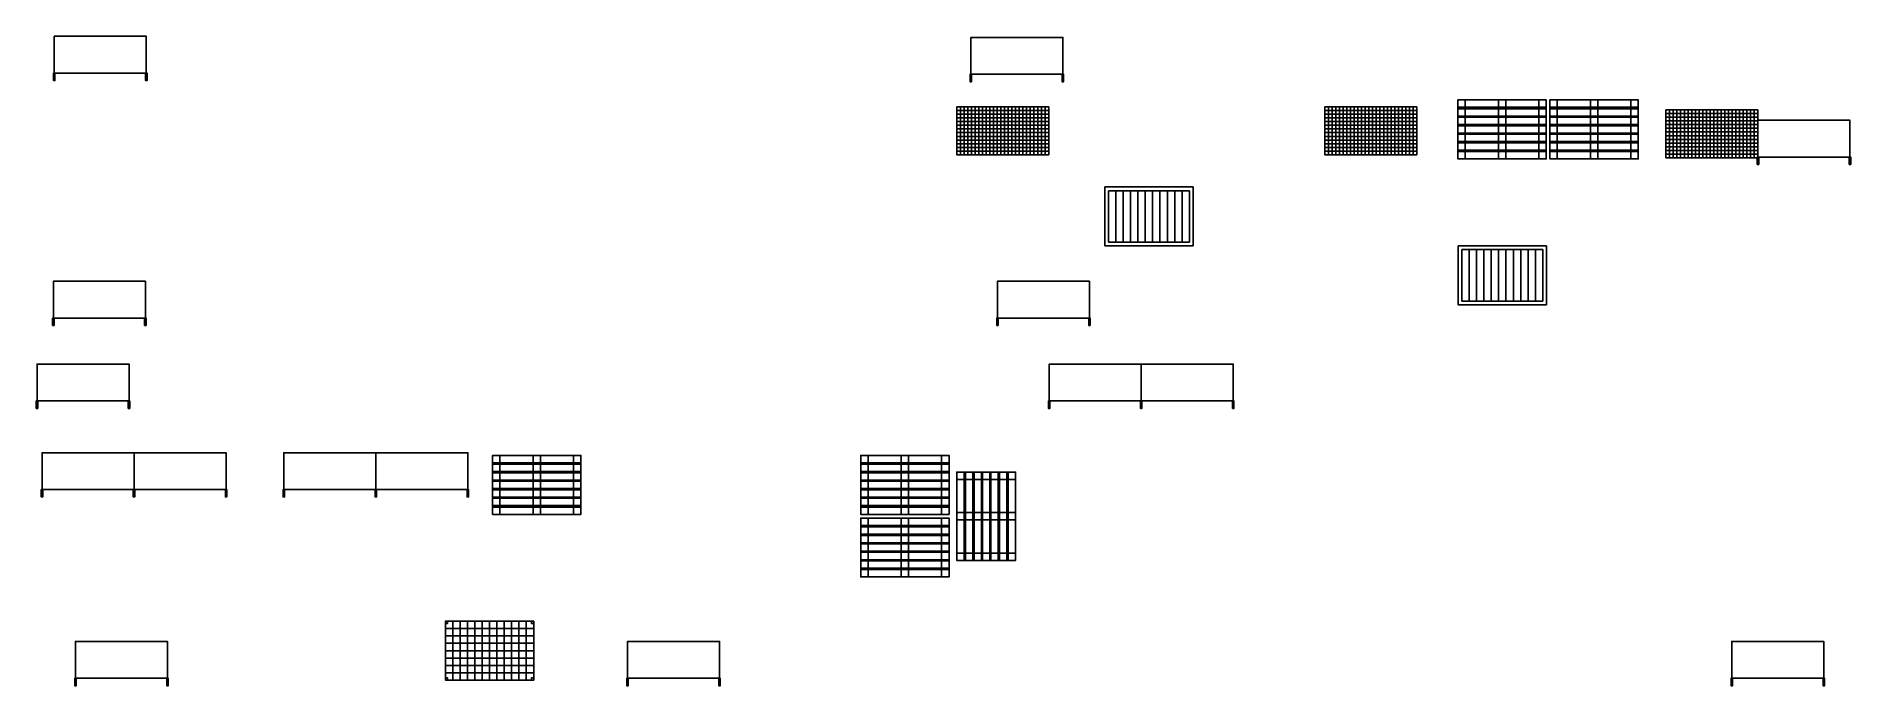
# Model space of a CAD drawing. Extents: x -150237 to 313168, y -187365 to 36962.
# Drawn here: x -147236 to -122589, y -36501 to -27687 of the extents above; entities that cross this region are included whole.
import ezdxf

# ---------------------------------------------------------------- set-up
doc = ezdxf.new("R2010")
doc.units = 0
doc.header["$LTSCALE"] = 50
doc.layers.add('оборудованиеOLD', color=90, linetype='CONTINUOUS')

msp = doc.modelspace()

# ---------------------------------------------------------------- linework, layer by layer
at = {"layer": 'оборудованиеOLD', "color": 6}
for p, q in [((-134733, -28694.8), (-133483, -28694.8)), ((-134733, -28744.8), (-133483, -28744.8)), ((-134733, -28794.8), (-133483, -28794.8)), ((-134683, -29294.8), (-134683, -28644.8)), ((-134633, -29294.8), (-134633, -28644.8)), ((-134583, -29294.8), (-134583, -28644.8)), ((-134533, -29294.8), (-134533, -28644.8)), ((-134483, -29294.8), (-134483, -28644.8)), ((-134433, -29294.8), (-134433, -28644.8)), ((-134383, -29294.8), (-134383, -28644.8)), ((-134333, -29294.8), (-134333, -28644.8)), ((-134283, -29294.8), (-134283, -28644.8)), ((-134233, -29294.8), (-134233, -28644.8)), ((-134183, -29294.8), (-134183, -28644.8)), ((-134133, -29294.8), (-134133, -28644.8)), ((-134083, -29294.8), (-134083, -28644.8)), ((-134033, -29294.8), (-134033, -28644.8)), ((-133983, -29294.8), (-133983, -28644.8)), ((-133933, -29294.8), (-133933, -28644.8)), ((-133883, -29294.8), (-133883, -28644.8)), ((-133833, -29294.8), (-133833, -28644.8)), ((-133783, -29294.8), (-133783, -28644.8)), ((-133733, -29294.8), (-133733, -28644.8)), ((-133683, -29294.8), (-133683, -28644.8)), ((-133633, -29294.8), (-133633, -28644.8)), ((-133583, -29294.8), (-133583, -28644.8)), ((-133533, -29294.8), (-133533, -28644.8)), ((-129733, -28694.8), (-128483, -28694.8)), ((-129733, -28744.8), (-128483, -28744.8)), ((-129733, -28794.8), (-128483, -28794.8)), ((-129683, -29294.8), (-129683, -28644.8)), ((-129633, -29294.8), (-129633, -28644.8)), ((-129583, -29294.8), (-129583, -28644.8)), ((-129533, -29294.8), (-129533, -28644.8)), ((-129483, -29294.8), (-129483, -28644.8)), ((-129433, -29294.8), (-129433, -28644.8)), ((-129383, -29294.8), (-129383, -28644.8)), ((-129333, -29294.8), (-129333, -28644.8)), ((-129283, -29294.8), (-129283, -28644.8)), ((-129233, -29294.8), (-129233, -28644.8)), ((-129183, -29294.8), (-129183, -28644.8)), ((-129133, -29294.8), (-129133, -28644.8)), ((-129083, -29294.8), (-129083, -28644.8)), ((-129033, -29294.8), (-129033, -28644.8)), ((-128983, -29294.8), (-128983, -28644.8)), ((-128933, -29294.8), (-128933, -28644.8)), ((-128883, -29294.8), (-128883, -28644.8)), ((-128833, -29294.8), (-128833, -28644.8)), ((-128783, -29294.8), (-128783, -28644.8)), ((-128733, -29294.8), (-128733, -28644.8)), ((-128683, -29294.8), (-128683, -28644.8)), ((-128633, -29294.8), (-128633, -28644.8)), ((-128583, -29294.8), (-128583, -28644.8)), ((-128533, -29294.8), (-128533, -28644.8)), ((-125098.6, -28735.7), (-123848.6, -28735.7)), ((-125098.6, -28785.7), (-123848.6, -28785.7)), ((-125098.6, -28835.7), (-123848.6, -28835.7)), ((-125048.6, -29335.7), (-125048.6, -28685.7)), ((-124998.6, -29335.7), (-124998.6, -28685.7)), ((-124948.6, -29335.7), (-124948.6, -28685.7)), ((-124898.6, -29335.7), (-124898.6, -28685.7)), ((-124848.6, -29335.7), (-124848.6, -28685.7)), ((-124798.6, -29335.7), (-124798.6, -28685.7)), ((-124748.6, -29335.7), (-124748.6, -28685.7)), ((-124698.6, -29335.7), (-124698.6, -28685.7)), ((-124648.6, -29335.7), (-124648.6, -28685.7)), ((-124598.6, -29335.7), (-124598.6, -28685.7)), ((-124548.6, -29335.7), (-124548.6, -28685.7)), ((-124498.6, -29335.7), (-124498.6, -28685.7)), ((-124448.6, -29335.7), (-124448.6, -28685.7)), ((-124398.6, -29335.7), (-124398.6, -28685.7)), ((-124348.6, -29335.7), (-124348.6, -28685.7)), ((-124298.6, -29335.7), (-124298.6, -28685.7)), ((-124248.6, -29335.7), (-124248.6, -28685.7)), ((-124198.6, -29335.7), (-124198.6, -28685.7)), ((-124148.6, -29335.7), (-124148.6, -28685.7)), ((-124098.6, -29335.7), (-124098.6, -28685.7)), ((-124048.6, -29335.7), (-124048.6, -28685.7)), ((-123998.6, -29335.7), (-123998.6, -28685.7)), ((-123948.6, -29335.7), (-123948.6, -28685.7)), ((-123898.6, -29335.7), (-123898.6, -28685.7)), ((-134733, -28844.8), (-133483, -28844.8)), ((-134733, -28894.8), (-133483, -28894.8)), ((-134733, -28944.8), (-133483, -28944.8)), ((-134733, -28994.8), (-133483, -28994.8)), ((-134733, -29044.8), (-133483, -29044.8)), ((-129733, -28844.8), (-128483, -28844.8)), ((-129733, -28894.8), (-128483, -28894.8)), ((-129733, -28944.8), (-128483, -28944.8)), ((-129733, -28994.8), (-128483, -28994.8)), ((-129733, -29044.8), (-128483, -29044.8)), ((-125098.6, -28885.7), (-123848.6, -28885.7)), ((-125098.6, -28935.7), (-123848.6, -28935.7)), ((-125098.6, -28985.7), (-123848.6, -28985.7)), ((-125098.6, -29035.7), (-123848.6, -29035.7)), ((-134733, -29094.8), (-133483, -29094.8)), ((-134733, -29144.8), (-133483, -29144.8)), ((-134733, -29194.8), (-133483, -29194.8)), ((-134733, -29244.8), (-133483, -29244.8)), ((-129733, -29094.8), (-128483, -29094.8)), ((-129733, -29144.8), (-128483, -29144.8)), ((-129733, -29194.8), (-128483, -29194.8)), ((-129733, -29244.8), (-128483, -29244.8)), ((-125098.6, -29085.7), (-123848.6, -29085.7)), ((-125098.6, -29135.7), (-123848.6, -29135.7)), ((-125098.6, -29185.7), (-123848.6, -29185.7)), ((-125098.6, -29235.7), (-123848.6, -29235.7)), ((-125098.6, -29285.7), (-123848.6, -29285.7))]:
    msp.add_line(p, q, dxfattribs=at)
at = {"layer": 'оборудованиеOLD', "color": 104}
for p, q in [((-132721.4, -30532.3), (-132721.4, -29732.3)), ((-132721.4, -29732.3), (-131521.4, -29732.3)), ((-132671.4, -30482.3), (-132671.4, -29782.3)), ((-132671.4, -29782.3), (-131571.4, -29782.3)), ((-132571.4, -29782.3), (-132571.4, -30482.3)), ((-132471.4, -29782.3), (-132471.4, -30482.3)), ((-132371.4, -29782.3), (-132371.4, -30482.3)), ((-132271.4, -29782.3), (-132271.4, -30482.3)), ((-132171.4, -30482.3), (-132171.4, -29782.3)), ((-132071.4, -29782.3), (-132071.4, -30482.3)), ((-131971.4, -29782.3), (-131971.4, -30482.3)), ((-131871.4, -29782.3), (-131871.4, -30482.3)), ((-131771.4, -29782.3), (-131771.4, -30482.3)), ((-131671.4, -29782.3), (-131671.4, -30482.3)), ((-131571.4, -29782.3), (-131571.4, -30482.3)), ((-131521.4, -29732.3), (-131521.4, -30532.3)), ((-131521.4, -30532.3), (-132721.4, -30532.3)), ((-131571.4, -30482.3), (-132671.4, -30482.3)), ((-127921.4, -31332.3), (-127921.4, -30532.3)), ((-127921.4, -30532.3), (-126721.4, -30532.3)), ((-126721.4, -30532.3), (-126721.4, -31332.3)), ((-127871.4, -31282.3), (-127871.4, -30582.3)), ((-127871.4, -30582.3), (-126771.4, -30582.3)), ((-127771.4, -30582.3), (-127771.4, -31282.3)), ((-127671.4, -30582.3), (-127671.4, -31282.3)), ((-127571.4, -30582.3), (-127571.4, -31282.3)), ((-127471.4, -30582.3), (-127471.4, -31282.3)), ((-127371.4, -31282.3), (-127371.4, -30582.3)), ((-127271.4, -30582.3), (-127271.4, -31282.3)), ((-127171.4, -30582.3), (-127171.4, -31282.3)), ((-127071.4, -30582.3), (-127071.4, -31282.3)), ((-126971.4, -30582.3), (-126971.4, -31282.3)), ((-126871.4, -30582.3), (-126871.4, -31282.3)), ((-126771.4, -30582.3), (-126771.4, -31282.3)), ((-126771.4, -31282.3), (-127871.4, -31282.3)), ((-126721.4, -31332.3), (-127921.4, -31332.3))]:
    msp.add_line(p, q, dxfattribs=at)
at = {"layer": 'оборудованиеOLD', "color": 3}
for points in [[(-146992, -28187.3), (-146992, -27687.3), (-145742, -27687.3), (-145742, -28187.3), (-146992, -28187.3), (-147002, -28187.3), (-147002, -28287.3), (-146982, -28287.3), (-146982, -28187.3), (-145752, -28187.3), (-145752, -28287.3), (-145732, -28287.3), (-145732, -28187.3), (-145742, -28187.3)], [(-134540.7, -28203), (-134540.7, -27703), (-133290.7, -27703), (-133290.7, -28203), (-134540.7, -28203), (-134550.7, -28203), (-134550.7, -28303), (-134530.7, -28303), (-134530.7, -28203), (-133300.7, -28203), (-133300.7, -28303), (-133280.7, -28303), (-133280.7, -28203), (-133290.7, -28203)], [(-123848.6, -29325.7), (-123848.6, -28825.7), (-122598.6, -28825.7), (-122598.6, -29325.7), (-123848.6, -29325.7), (-123858.6, -29325.7), (-123858.6, -29425.7), (-123838.6, -29425.7), (-123838.6, -29325.7), (-122608.6, -29325.7), (-122608.6, -29425.7), (-122588.6, -29425.7), (-122588.6, -29325.7), (-122598.6, -29325.7)], [(-147004, -31511.1), (-147004, -31011.1), (-145754, -31011.1), (-145754, -31511.1), (-147004, -31511.1), (-147014, -31511.1), (-147014, -31611.1), (-146994, -31611.1), (-146994, -31511.1), (-145764, -31511.1), (-145764, -31611.1), (-145744, -31611.1), (-145744, -31511.1), (-145754, -31511.1)], [(-134180.1, -31511.1), (-134180.1, -31011.1), (-132930.1, -31011.1), (-132930.1, -31511.1), (-134180.1, -31511.1), (-134190.1, -31511.1), (-134190.1, -31611.1), (-134170.1, -31611.1), (-134170.1, -31511.1), (-132940.1, -31511.1), (-132940.1, -31611.1), (-132920.1, -31611.1), (-132920.1, -31511.1), (-132930.1, -31511.1)], [(-147226.2, -32636.5), (-147226.2, -32136.5), (-145976.2, -32136.5), (-145976.2, -32636.5), (-147226.2, -32636.5), (-147236.2, -32636.5), (-147236.2, -32736.5), (-147216.2, -32736.5), (-147216.2, -32636.5), (-145986.2, -32636.5), (-145986.2, -32736.5), (-145966.2, -32736.5), (-145966.2, -32636.5), (-145976.2, -32636.5)], [(-133476.2, -32636.5), (-133476.2, -32136.5), (-132226.2, -32136.5), (-132226.2, -32636.5), (-133476.2, -32636.5), (-133486.2, -32636.5), (-133486.2, -32736.5), (-133466.2, -32736.5), (-133466.2, -32636.5), (-132236.2, -32636.5), (-132236.2, -32736.5), (-132216.2, -32736.5), (-132216.2, -32636.5), (-132226.2, -32636.5)], [(-132226.2, -32636.5), (-132226.2, -32136.5), (-130976.2, -32136.5), (-130976.2, -32636.5), (-132226.2, -32636.5), (-132236.2, -32636.5), (-132236.2, -32736.5), (-132216.2, -32736.5), (-132216.2, -32636.5), (-130986.2, -32636.5), (-130986.2, -32736.5), (-130966.2, -32736.5), (-130966.2, -32636.5), (-130976.2, -32636.5)], [(-147158.1, -33839.2), (-147158.1, -33339.2), (-145908.1, -33339.2), (-145908.1, -33839.2), (-147158.1, -33839.2), (-147168.1, -33839.2), (-147168.1, -33939.2), (-147148.1, -33939.2), (-147148.1, -33839.2), (-145918.1, -33839.2), (-145918.1, -33939.2), (-145898.1, -33939.2), (-145898.1, -33839.2), (-145908.1, -33839.2)], [(-145908.1, -33839.2), (-145908.1, -33339.2), (-144658.1, -33339.2), (-144658.1, -33839.2), (-145908.1, -33839.2), (-145918.1, -33839.2), (-145918.1, -33939.2), (-145898.1, -33939.2), (-145898.1, -33839.2), (-144668.1, -33839.2), (-144668.1, -33939.2), (-144648.1, -33939.2), (-144648.1, -33839.2), (-144658.1, -33839.2)], [(-143873.5, -33839.2), (-143873.5, -33339.2), (-142623.5, -33339.2), (-142623.5, -33839.2), (-143873.5, -33839.2), (-143883.5, -33839.2), (-143883.5, -33939.2), (-143863.5, -33939.2), (-143863.5, -33839.2), (-142633.5, -33839.2), (-142633.5, -33939.2), (-142613.5, -33939.2), (-142613.5, -33839.2), (-142623.5, -33839.2)], [(-142623.5, -33839.2), (-142623.5, -33339.2), (-141373.5, -33339.2), (-141373.5, -33839.2), (-142623.5, -33839.2), (-142633.5, -33839.2), (-142633.5, -33939.2), (-142613.5, -33939.2), (-142613.5, -33839.2), (-141383.5, -33839.2), (-141383.5, -33939.2), (-141363.5, -33939.2), (-141363.5, -33839.2), (-141373.5, -33839.2)], [(-146704.3, -36400.5), (-146704.3, -35900.5), (-145454.3, -35900.5), (-145454.3, -36400.5), (-146704.3, -36400.5), (-146714.3, -36400.5), (-146714.3, -36500.5), (-146694.3, -36500.5), (-146694.3, -36400.5), (-145464.3, -36400.5), (-145464.3, -36500.5), (-145444.3, -36500.5), (-145444.3, -36400.5), (-145454.3, -36400.5)], [(-139204.3, -36400.5), (-139204.3, -35900.5), (-137954.3, -35900.5), (-137954.3, -36400.5), (-139204.3, -36400.5), (-139214.3, -36400.5), (-139214.3, -36500.5), (-139194.3, -36500.5), (-139194.3, -36400.5), (-137964.3, -36400.5), (-137964.3, -36500.5), (-137944.3, -36500.5), (-137944.3, -36400.5), (-137954.3, -36400.5)], [(-124204.3, -36400.5), (-124204.3, -35900.5), (-122954.3, -35900.5), (-122954.3, -36400.5), (-124204.3, -36400.5), (-124214.3, -36400.5), (-124214.3, -36500.5), (-124194.3, -36500.5), (-124194.3, -36400.5), (-122964.3, -36400.5), (-122964.3, -36500.5), (-122944.3, -36500.5), (-122944.3, -36400.5), (-122954.3, -36400.5)]]:
    msp.add_lwpolyline(points, dxfattribs=at)
at = {"layer": 'оборудованиеOLD', "color": 30}
for points in [[(-127924.5, -29350.7), (-127924.5, -28550.7), (-126724.5, -28550.7), (-126724.5, -29350.7), (-127924.5, -29350.7), (-127924.5, -29250.7), (-126724.5, -29250.7), (-126724.5, -29230.7), (-127924.5, -29230.7), (-127924.5, -29130.7), (-126724.5, -29130.7), (-126724.5, -29115.7), (-127924.5, -29115.7), (-127924.5, -29015.7), (-126724.5, -29015.7), (-126724.5, -29000.7), (-127924.5, -29000.7), (-127924.5, -28900.7), (-126724.5, -28900.7), (-126724.5, -28885.7), (-127924.5, -28885.7), (-127924.5, -28785.7), (-126724.5, -28785.7), (-126724.5, -28770.7), (-127924.5, -28770.7), (-127924.5, -28670.7), (-126724.5, -28670.7), (-126724.5, -28650.7), (-127924.5, -28650.7), (-127924.5, -28550.7), (-127824.5, -28550.7), (-127824.5, -29350.7), (-127374.5, -29350.7), (-127374.5, -28550.7), (-127274.5, -28550.7), (-127274.5, -29350.7), (-126824.5, -29350.7), (-126824.5, -28550.7)], [(-126674.5, -29350.7), (-126674.5, -28550.7), (-125474.5, -28550.7), (-125474.5, -29350.7), (-126674.5, -29350.7), (-126674.5, -29250.7), (-125474.5, -29250.7), (-125474.5, -29230.7), (-126674.5, -29230.7), (-126674.5, -29130.7), (-125474.5, -29130.7), (-125474.5, -29115.7), (-126674.5, -29115.7), (-126674.5, -29015.7), (-125474.5, -29015.7), (-125474.5, -29000.7), (-126674.5, -29000.7), (-126674.5, -28900.7), (-125474.5, -28900.7), (-125474.5, -28885.7), (-126674.5, -28885.7), (-126674.5, -28785.7), (-125474.5, -28785.7), (-125474.5, -28770.7), (-126674.5, -28770.7), (-126674.5, -28670.7), (-125474.5, -28670.7), (-125474.5, -28650.7), (-126674.5, -28650.7), (-126674.5, -28550.7), (-126574.5, -28550.7), (-126574.5, -29350.7), (-126124.5, -29350.7), (-126124.5, -28550.7), (-126024.5, -28550.7), (-126024.5, -29350.7), (-125574.5, -29350.7), (-125574.5, -28550.7)], [(-141037.5, -34175.5), (-141037.5, -33375.5), (-139837.5, -33375.5), (-139837.5, -34175.5), (-141037.5, -34175.5), (-141037.5, -34075.5), (-139837.5, -34075.5), (-139837.5, -34055.5), (-141037.5, -34055.5), (-141037.5, -33955.5), (-139837.5, -33955.5), (-139837.5, -33940.5), (-141037.5, -33940.5), (-141037.5, -33840.5), (-139837.5, -33840.5), (-139837.5, -33825.5), (-141037.5, -33825.5), (-141037.5, -33725.5), (-139837.5, -33725.5), (-139837.5, -33710.5), (-141037.5, -33710.5), (-141037.5, -33610.5), (-139837.5, -33610.5), (-139837.5, -33595.5), (-141037.5, -33595.5), (-141037.5, -33495.5), (-139837.5, -33495.5), (-139837.5, -33475.5), (-141037.5, -33475.5), (-141037.5, -33375.5), (-140937.5, -33375.5), (-140937.5, -34175.5), (-140487.5, -34175.5), (-140487.5, -33375.5), (-140387.5, -33375.5), (-140387.5, -34175.5), (-139937.5, -34175.5), (-139937.5, -33375.5)], [(-136037.5, -34175.5), (-136037.5, -33375.5), (-134837.5, -33375.5), (-134837.5, -34175.5), (-136037.5, -34175.5), (-136037.5, -34075.5), (-134837.5, -34075.5), (-134837.5, -34055.5), (-136037.5, -34055.5), (-136037.5, -33955.5), (-134837.5, -33955.5), (-134837.5, -33940.5), (-136037.5, -33940.5), (-136037.5, -33840.5), (-134837.5, -33840.5), (-134837.5, -33825.5), (-136037.5, -33825.5), (-136037.5, -33725.5), (-134837.5, -33725.5), (-134837.5, -33710.5), (-136037.5, -33710.5), (-136037.5, -33610.5), (-134837.5, -33610.5), (-134837.5, -33595.5), (-136037.5, -33595.5), (-136037.5, -33495.5), (-134837.5, -33495.5), (-134837.5, -33475.5), (-136037.5, -33475.5), (-136037.5, -33375.5), (-135937.5, -33375.5), (-135937.5, -34175.5), (-135487.5, -34175.5), (-135487.5, -33375.5), (-135387.5, -33375.5), (-135387.5, -34175.5), (-134937.5, -34175.5), (-134937.5, -33375.5)], [(-134732.5, -33600.5), (-133932.5, -33600.5), (-133932.5, -34800.5), (-134732.5, -34800.5), (-134732.5, -33600.5), (-134632.5, -33600.5), (-134632.5, -34800.5), (-134612.5, -34800.5), (-134612.5, -33600.5), (-134512.5, -33600.5), (-134512.5, -34800.5), (-134497.5, -34800.5), (-134497.5, -33600.5), (-134397.5, -33600.5), (-134397.5, -34800.5), (-134382.5, -34800.5), (-134382.5, -33600.5), (-134282.5, -33600.5), (-134282.5, -34800.5), (-134267.5, -34800.5), (-134267.5, -33600.5), (-134167.5, -33600.5), (-134167.5, -34800.5), (-134152.5, -34800.5), (-134152.5, -33600.5), (-134052.5, -33600.5), (-134052.5, -34800.5), (-134032.5, -34800.5), (-134032.5, -33600.5), (-133932.5, -33600.5), (-133932.5, -33700.5), (-134732.5, -33700.5), (-134732.5, -34150.5), (-133932.5, -34150.5), (-133932.5, -34250.5), (-134732.5, -34250.5), (-134732.5, -34700.5), (-133932.5, -34700.5)], [(-134837.5, -34225.5), (-134837.5, -35025.5), (-136037.5, -35025.5), (-136037.5, -34225.5), (-134837.5, -34225.5), (-134837.5, -34325.5), (-136037.5, -34325.5), (-136037.5, -34345.5), (-134837.5, -34345.5), (-134837.5, -34445.5), (-136037.5, -34445.5), (-136037.5, -34460.5), (-134837.5, -34460.5), (-134837.5, -34560.5), (-136037.5, -34560.5), (-136037.5, -34575.5), (-134837.5, -34575.5), (-134837.5, -34675.5), (-136037.5, -34675.5), (-136037.5, -34690.5), (-134837.5, -34690.5), (-134837.5, -34790.5), (-136037.5, -34790.5), (-136037.5, -34805.5), (-134837.5, -34805.5), (-134837.5, -34905.5), (-136037.5, -34905.5), (-136037.5, -34925.5), (-134837.5, -34925.5), (-134837.5, -35025.5), (-134937.5, -35025.5), (-134937.5, -34225.5), (-135387.5, -34225.5), (-135387.5, -35025.5), (-135487.5, -35025.5), (-135487.5, -34225.5), (-135937.5, -34225.5), (-135937.5, -35025.5)]]:
    msp.add_lwpolyline(points, dxfattribs=at)
at = {"layer": 'оборудованиеOLD', "color": 6}
for points in [[(-133483, -29294.8), (-134733, -29294.8), (-134733, -28644.8), (-133483, -28644.8)], [(-128483, -29294.8), (-129733, -29294.8), (-129733, -28644.8), (-128483, -28644.8)], [(-123848.6, -29335.7), (-125098.6, -29335.7), (-125098.6, -28685.7), (-123848.6, -28685.7)]]:
    msp.add_lwpolyline(points, close=True, dxfattribs=at)
at = {"layer": 'оборудованиеOLD', "color": 252}
msp.add_lwpolyline([(-140479.3, -36425.5), (-141679.3, -36425.5), (-141679.3, -36325.5), (-140479.3, -36325.5), (-140479.3, -36225.5), (-141679.3, -36225.5), (-141679.3, -36125.5), (-140479.3, -36125.5), (-140479.3, -36025.5), (-141679.3, -36025.5), (-141679.3, -35925.5), (-140479.3, -35925.5), (-140479.3, -35825.5), (-141679.3, -35825.5), (-141679.3, -35725.5), (-140479.3, -35725.5), (-140479.3, -35625.5), (-141679.3, -35625.5), (-141679.3, -36425.5), (-141579.3, -36425.5), (-141579.3, -35625.5), (-141479.3, -35625.5), (-141479.3, -36425.5), (-141379.3, -36425.5), (-141379.3, -35625.5), (-141279.3, -35625.5), (-141279.3, -36425.5), (-141179.3, -36425.5), (-141179.3, -35625.5), (-141079.3, -35625.5), (-141079.3, -36425.5), (-140979.3, -36425.5), (-140979.3, -35625.5), (-140879.3, -35625.5), (-140879.3, -36425.5), (-140779.3, -36425.5), (-140779.3, -35625.5), (-140679.3, -35625.5), (-140679.3, -36425.5), (-140579.3, -36425.5), (-140579.3, -35625.5), (-140479.3, -35625.5), (-140479.3, -36425.5), (-140509.3, -36425.5), (-140509.3, -36395.5), (-140479.3, -36395.5), (-140479.3, -36425.5), (-141679.3, -36425.5), (-141679.3, -36395.5), (-141649.3, -36395.5), (-141649.3, -36425.5), (-141679.3, -36425.5), (-141679.3, -35625.5), (-141649.3, -35625.5), (-141649.3, -35655.5), (-141679.3, -35655.5), (-141679.3, -35625.5), (-140479.3, -35625.5), (-140479.3, -35655.5), (-140509.3, -35655.5), (-140509.3, -35625.5), (-140479.3, -35625.5), (-140479.3, -36425.5)], dxfattribs=at)

doc.saveas('drawing.dxf')
